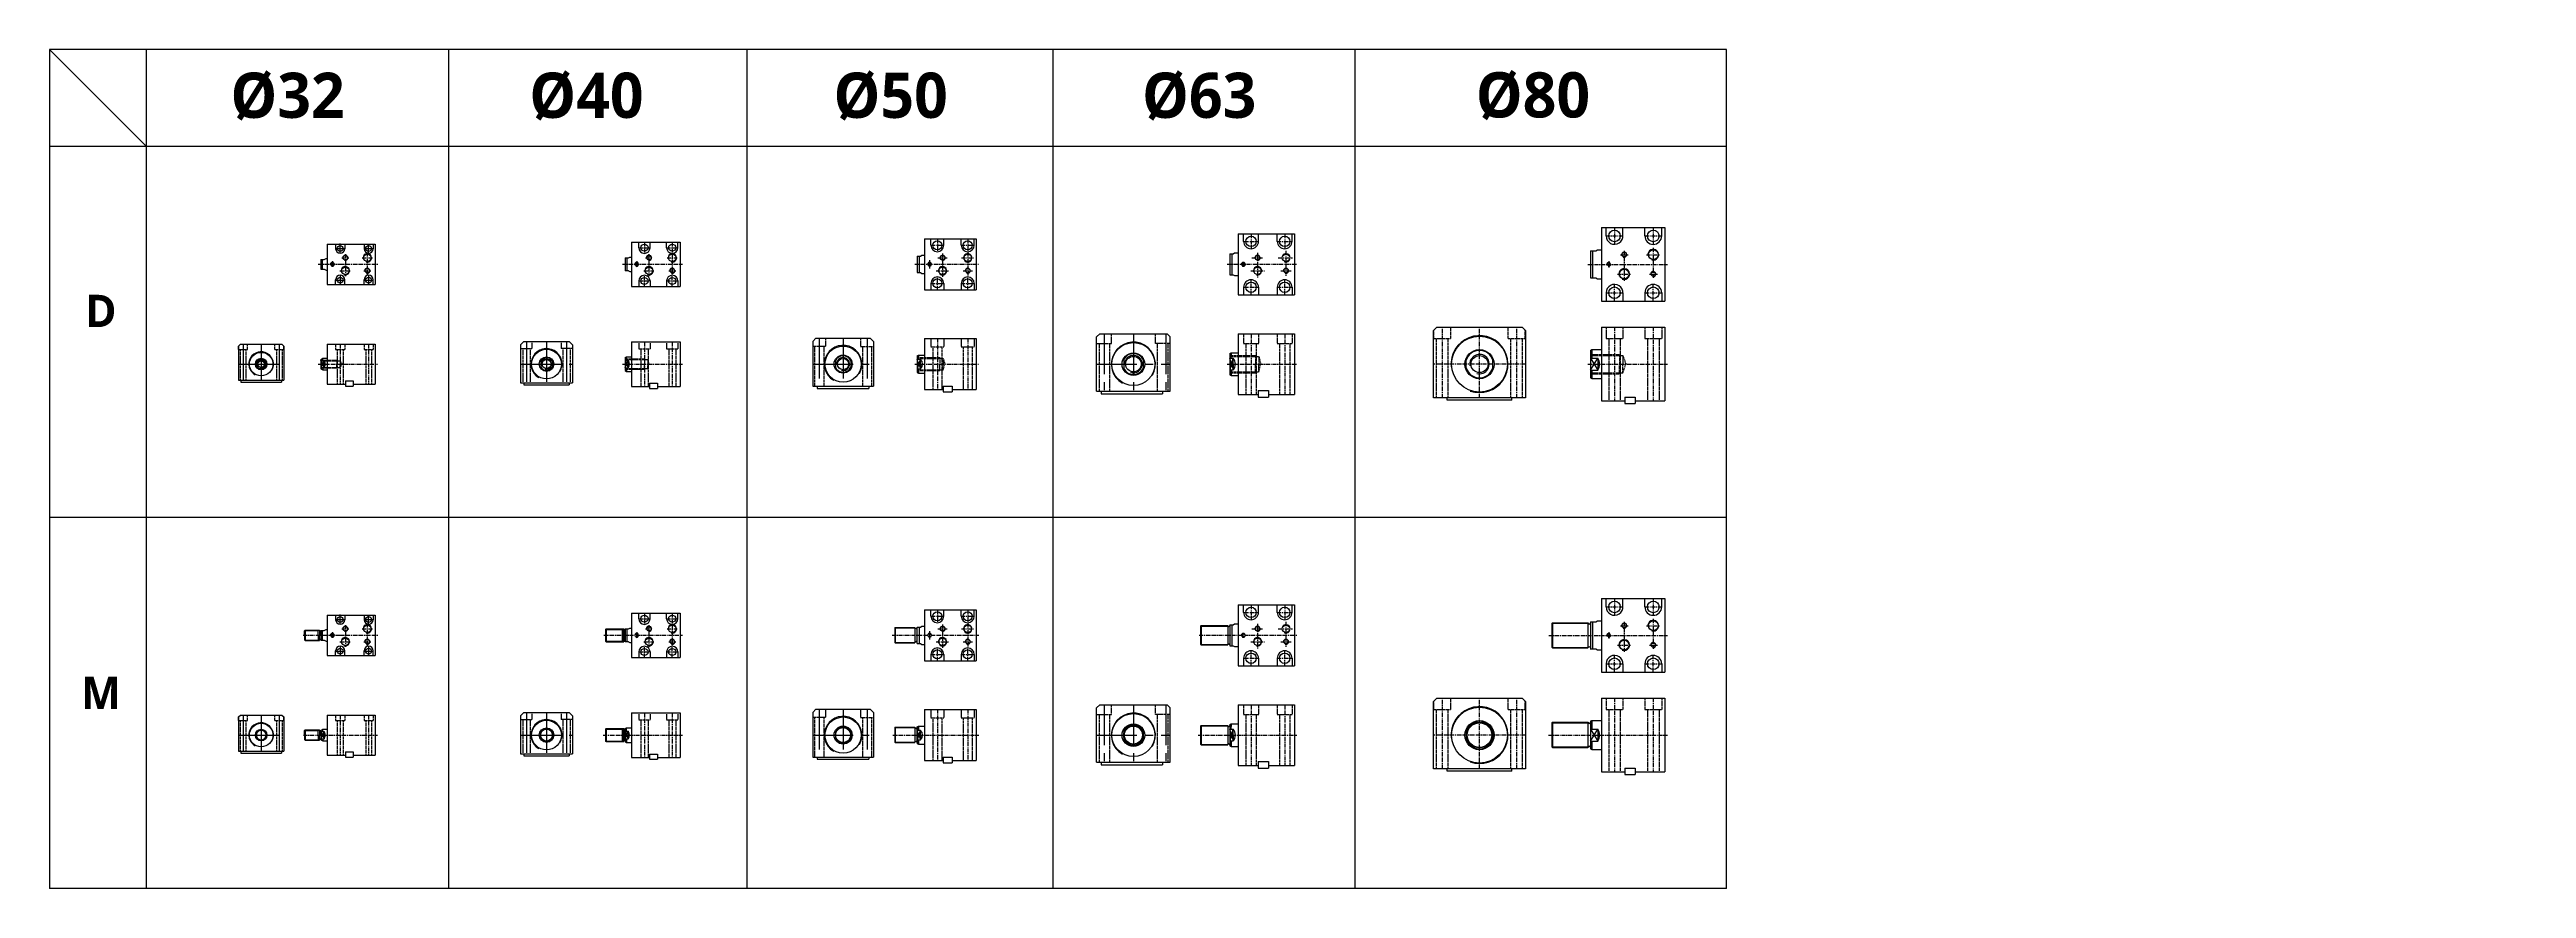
# Model space of a CAD drawing. Extents: x 0 to 3832, y 0 to 1298.
import ezdxf

# ---------------------------------------------------------------- set-up
doc = ezdxf.new("R2010")
doc.units = 0
doc.header["$LTSCALE"] = 5
doc.header["$MEASUREMENT"] = 0
doc.header["$PDMODE"] = 34
for name, pattern in [('CENTER', [2, 1.25, -0.25, 0.25, -0.25]), ('CENTERX2', [4, 2.5, -0.5, 0.5, -0.5]), ('HIDDEN', [0.375, 0.25, -0.125])]:
    doc.linetypes.add(name, pattern=pattern)
doc.layers.get('0').update_dxf_attribs({"linetype": 'CONTINUOUS'})
doc.layers.get('Defpoints').update_dxf_attribs({"linetype": 'CONTINUOUS'})
for name, color, linetype in [('1', 1, 'CONTINUOUS'), ('CEN', 1, 'CENTERX2'), ('CL', 1, 'CENTER'), ('FL', 3, 'CONTINUOUS'), ('HIDDEN', 2, 'HIDDEN'), ('ML', 3, 'CONTINUOUS'), ('테두리', 7, 'CONTINUOUS')]:
    doc.layers.add(name, color=color, linetype=linetype)
doc.styles.add('GHS', font='romans', dxfattribs={"bigfont": 'ghs'})
doc.styles.add('문자', font='romans.shx')
doc.styles.add('치수', font='romans.shx', dxfattribs={"width": 0.7, "oblique": 10, "bigfont": 'fhg.shx'})

msp = doc.modelspace()

# ---------------------------------------------------------------- linework, layer by layer
for p, q in [((0, 1298), (0, 574)), ((150, 1148), (0, 1298)), ((2594, 1298), (0, 1298)), ((150, 574), (150, 1298)), ((617.5, 574), (617.5, 1298)), ((1079.3, 574), (1079.3, 1298)), ((1552.5, 574), (1552.5, 1298)), ((2020, 574), (2020, 1298)), ((2594, 574), (2594, 1298)), ((2594, 1148), (0, 1148)), ((429.6, 996.7), (429.6, 956.7)), ((429.6, 996.7), (449, 996.7)), ((442.6, 996.7), (442.6, 989.7)), ((449, 996.7), (503.6, 996.7)), ((456.6, 996.7), (456.6, 989.7)), ((486.6, 996.7), (486.6, 989.7)), ((500.6, 996.7), (500.6, 989.7)), ((503.6, 996.7), (503.6, 934.7)), ((911.5, 991.4), (911.5, 1000.2)), ((929, 991.4), (929, 1000.2)), ((954.5, 991.4), (954.5, 1000.2)), ((972, 991.4), (972, 1000.2)), ((1363.4, 995.2), (1363.4, 1005.2)), ((1383.4, 995.2), (1383.4, 1005.2)), ((1410.4, 995.2), (1410.4, 1005.2)), ((1430.4, 995.2), (1430.4, 1005.2)), ((1838.7, 1012.7), (1838.7, 979.2)), ((1838.7, 1012.7), (1925.7, 1012.7)), ((1847.2, 1001.2), (1847.2, 1012.7)), ((1870.2, 1001.2), (1870.2, 1012.7)), ((1899.2, 1001.2), (1899.2, 1012.7)), ((1922.2, 1001.2), (1922.2, 1012.7)), ((1925.7, 1012.7), (1925.7, 918.7)), ((2400.9, 1022.6), (2498.9, 1022.6)), ((2400.9, 1022.6), (2400.9, 980.6)), ((2407.9, 1009.6), (2407.9, 1022.6)), ((2433.9, 1009.6), (2433.9, 1022.6)), ((2467.9, 1009.6), (2467.9, 1022.6)), ((2493.9, 1009.6), (2493.9, 1022.6)), ((2498.9, 1022.6), (2498.9, 908.6)), ((419.6, 972.9), (419.6, 958.4)), ((419.6, 972.9), (424.8, 972.9)), ((419.6, 958.4), (424.8, 958.4)), ((421.6, 972.9), (421.6, 958.4)), ((424.8, 972.9), (427.8, 974.7)), ((424.8, 958.4), (427.8, 956.7)), ((427.8, 974.7), (429.6, 974.7)), ((1825.7, 982), (1825.7, 949.3)), ((1825.7, 982), (1831, 982)), ((1828.7, 982), (1828.7, 949.3)), ((1831, 982), (1833, 983.2)), ((1833, 983.2), (1838.7, 983.2)), ((1838.7, 979.2), (1838.7, 965.7)), ((1838.7, 965.7), (1838.7, 918.7)), ((2383.9, 986.6), (2383.9, 944.6)), ((2383.9, 986.6), (2391.9, 986.6)), ((2386.9, 986.6), (2386.9, 944.6)), ((2391.9, 986.6), (2394.5, 988.1)), ((2394.5, 988.1), (2400.9, 988.1)), ((2400.9, 980.6), (2400.9, 965.6)), ((2400.9, 965.6), (2400.9, 908.6)), ((427.8, 956.7), (429.6, 956.7)), ((429.6, 956.7), (429.6, 947.7)), ((429.6, 947.7), (429.6, 934.7)), ((429.6, 934.7), (449, 934.7)), ((442.6, 934.7), (442.6, 941.7)), ((449, 934.7), (503.6, 934.7)), ((456.6, 934.7), (456.6, 941.7)), ((486.6, 934.7), (486.6, 941.7)), ((500.6, 934.7), (500.6, 941.7)), ((911.5, 939.9), (911.5, 931.2)), ((929, 939.9), (929, 931.2)), ((954.5, 939.9), (954.5, 931.2)), ((972, 939.9), (972, 931.2)), ((1363.4, 936.2), (1363.4, 926.2)), ((1383.4, 936.2), (1383.4, 926.2)), ((1410.4, 936.2), (1410.4, 926.2)), ((1430.4, 936.2), (1430.4, 926.2)), ((1825.7, 949.3), (1831, 949.3)), ((1831, 949.3), (1833, 948.2)), ((1833, 948.2), (1838.7, 948.2)), ((1847.2, 930.2), (1847.2, 918.7)), ((1870.2, 930.2), (1870.2, 918.7)), ((1899.2, 930.2), (1899.2, 918.7)), ((1922.2, 930.2), (1922.2, 918.7)), ((2383.9, 944.6), (2391.9, 944.6)), ((2391.9, 944.6), (2394.5, 943.1)), ((2394.5, 943.1), (2400.9, 943.1)), ((2407.9, 921.6), (2407.9, 908.6)), ((2433.9, 921.6), (2433.9, 908.6)), ((2467.9, 921.6), (2467.9, 908.6)), ((2493.9, 921.6), (2493.9, 908.6)), ((1838.7, 918.7), (1925.7, 918.7)), ((2400.9, 908.6), (2498.9, 908.6)), ((728.8, 841.3), (733.8, 846.3)), ((733.8, 846.3), (803.8, 846.3)), ((808.8, 841.3), (803.8, 846.3)), ((1180.6, 846.3), (1185.6, 851.3)), ((1180.6, 846.3), (1180.6, 777.3)), ((1185.6, 851.3), (1269.6, 851.3)), ((1274.6, 846.3), (1269.6, 851.3)), ((1274.6, 846.3), (1274.6, 777.3)), ((1619.7, 853.3), (1624.7, 858.3)), ((1619.7, 769.3), (1619.7, 853.3)), ((1624.7, 858.3), (1728.7, 858.3)), ((1728.7, 858.3), (1733.7, 853.3)), ((1733.7, 769.3), (1733.7, 853.3)), ((1838.7, 858.3), (1838.7, 824.8)), ((1838.7, 858.3), (1925.7, 858.3)), ((1925.7, 858.3), (1925.7, 764.3)), ((2146.1, 868.3), (2141.1, 863.3)), ((2141.1, 759.3), (2141.1, 863.3)), ((2146.1, 868.3), (2278.1, 868.3)), ((2278.1, 868.3), (2283.1, 863.3)), ((2283.1, 863.3), (2283.1, 759.3)), ((2400.9, 868.3), (2400.9, 811.3)), ((2400.9, 868.3), (2498.9, 868.3)), ((2498.9, 868.3), (2498.9, 754.3)), ((292.4, 839.3), (295.4, 842.3)), ((292.4, 839.3), (292.4, 786.3)), ((292.4, 833.7), (292.4, 839.3)), ((295.4, 842.3), (359.4, 842.3)), ((320.4, 816.9), (320.4, 805.6)), ((334.4, 816.9), (334.4, 805.6)), ((359.4, 842.3), (362.4, 839.3)), ((362.4, 839.3), (362.4, 786.3)), ((362.4, 833.7), (362.4, 839.3)), ((419.6, 818.5), (422.6, 820.3)), ((419.6, 818.5), (419.6, 804)), ((419.6, 816.9), (424.8, 816.9)), ((419.6, 805.6), (424.8, 805.6)), ((422.6, 820.3), (429.6, 820.3)), ((422.6, 816.9), (422.6, 820.3)), ((422.6, 805.6), (422.6, 802.3)), ((424.8, 811.3), (424.8, 816.9)), ((424.8, 811.3), (424.8, 805.6)), ((429.6, 842.3), (429.6, 811.3)), ((429.6, 842.3), (503.6, 842.3)), ((429.6, 811.3), (429.6, 802.3)), ((503.6, 842.3), (503.6, 780.3)), ((728.8, 841.3), (728.8, 782.3)), ((759.8, 817.9), (759.8, 804.6)), ((777.8, 817.9), (777.8, 804.6)), ((808.8, 841.3), (808.8, 782.3)), ((1215.6, 818.5), (1215.6, 804.1)), ((1239.6, 818.5), (1239.6, 804.1)), ((1661.7, 820.3), (1661.7, 802.3)), ((1691.7, 820.3), (1691.7, 802.3)), ((1825.7, 827.6), (1827.7, 828.8)), ((1825.7, 827.6), (1825.7, 794.9)), ((1825.7, 820.3), (1831, 820.3)), ((1827.7, 828.8), (1838.7, 828.8)), ((1827.7, 828.8), (1827.7, 824.8)), ((1827.7, 820.3), (1827.7, 828.8)), ((1827.7, 820.3), (1827.7, 828.8)), ((1831, 811.3), (1831, 820.3)), ((1831, 811.3), (1831, 802.3)), ((1838.7, 824.8), (1838.7, 764.3)), ((2191.6, 802), (2191.6, 820.6)), ((2232.6, 802), (2232.6, 820.6)), ((2383.9, 832.6), (2385.9, 833.8)), ((2383.9, 832.6), (2383.9, 789.9)), ((2383.9, 820.6), (2394.9, 820.6)), ((2385.9, 833.8), (2400.9, 833.8)), ((2385.9, 833.8), (2385.9, 820.6)), ((2394.9, 820.6), (2394.9, 802)), ((2400.9, 811.3), (2400.9, 754.3)), ((292.4, 786.3), (362.4, 786.3)), ((295.9, 786.3), (295.9, 783.3)), ((295.9, 783.3), (358.9, 783.3)), ((358.9, 786.3), (358.9, 783.3)), ((419.6, 804), (422.6, 802.3)), ((422.6, 802.3), (429.6, 802.3)), ((429.6, 802.3), (429.6, 793.3)), ((429.6, 793.3), (429.6, 780.3)), ((429.6, 780.3), (449, 780.3)), ((449, 780.3), (457.6, 780.3)), ((457.6, 785.3), (457.6, 777.3)), ((457.6, 785.3), (469.6, 785.3)), ((457.6, 777.3), (469.6, 777.3)), ((469.6, 785.3), (469.6, 777.3)), ((469.6, 780.3), (503.6, 780.3)), ((728.8, 782.3), (808.8, 782.3)), ((733.8, 782.3), (733.8, 779.3)), ((733.8, 779.3), (803.8, 779.3)), ((803.8, 782.3), (803.8, 779.3)), ((1180.6, 777.3), (1274.6, 777.3)), ((1187.6, 777.3), (1187.6, 773.8)), ((1187.6, 773.8), (1267.6, 773.8)), ((1254.8, 777.3), (1274.6, 777.3)), ((1267.6, 777.3), (1267.6, 773.8)), ((1619.7, 769.3), (1733.7, 769.3)), ((1626.7, 769.3), (1626.7, 765.3)), ((1721.7, 769.3), (1721.7, 765.3)), ((1825.7, 802.3), (1831, 802.3)), ((1825.7, 794.9), (1827.7, 793.8)), ((1827.7, 802.3), (1827.7, 793.8)), ((1827.7, 802.3), (1827.7, 793.8)), ((1827.7, 793.8), (1838.7, 793.8)), ((1869.7, 770.3), (1869.7, 760.3)), ((1869.7, 770.3), (1885.7, 770.3)), ((1885.7, 770.3), (1885.7, 760.3)), ((2383.9, 802), (2394.9, 802)), ((2383.9, 789.9), (2385.9, 788.8)), ((2385.9, 802), (2385.9, 788.8)), ((2385.9, 798), (2385.9, 788.8)), ((2385.9, 788.8), (2400.9, 788.8)), ((1626.7, 765.3), (1721.7, 765.3)), ((1838.7, 764.3), (1869.7, 764.3)), ((1869.7, 760.3), (1885.7, 760.3)), ((1885.6, 764.3), (1925.7, 764.3)), ((2283.1, 759.3), (2141.1, 759.3)), ((2162.1, 755.3), (2162.1, 759.3)), ((2262.1, 755.3), (2162.1, 755.3)), ((2262.1, 755.3), (2262.1, 759.3)), ((2400.9, 754.3), (2436.9, 754.3)), ((2436.9, 760.3), (2452.9, 760.3)), ((2436.9, 760.3), (2436.9, 750.3)), ((2436.9, 750.3), (2452.9, 750.3)), ((2452.9, 760.3), (2452.9, 750.3)), ((2452.9, 754.3), (2498.9, 754.3)), ((0, 724), (0, 0)), ((150, 0), (150, 724)), ((617.5, 0), (617.5, 724)), ((1079.3, 0), (1079.3, 724)), ((1552.5, 0), (1552.5, 724)), ((2020, 0), (2020, 724)), ((2594, 0), (2594, 724)), ((2594, 574), (0, 574)), ((2594, 574), (0, 574)), ((429.6, 422.7), (429.6, 382.7)), ((429.6, 422.7), (449, 422.7)), ((442.6, 422.7), (442.6, 415.7)), ((449, 422.7), (503.6, 422.7)), ((456.6, 422.7), (456.6, 415.7)), ((486.6, 422.7), (486.6, 415.7)), ((500.6, 422.7), (500.6, 415.7)), ((503.6, 422.7), (503.6, 360.7)), ((911.5, 417.4), (911.5, 426.2)), ((929, 417.4), (929, 426.2)), ((954.5, 417.4), (954.5, 426.2)), ((972, 417.4), (972, 426.2)), ((1363.4, 421.2), (1363.4, 431.2)), ((1383.4, 421.2), (1383.4, 431.2)), ((1410.4, 421.2), (1410.4, 431.2)), ((1430.4, 421.2), (1430.4, 431.2)), ((1838.7, 438.7), (1838.7, 344.7)), ((1838.7, 438.7), (1925.7, 438.7)), ((1847.2, 427.2), (1847.2, 438.7)), ((1870.2, 427.2), (1870.2, 438.7)), ((1899.2, 427.2), (1899.2, 438.7)), ((1922.2, 427.2), (1922.2, 438.7)), ((1925.7, 438.7), (1925.7, 344.7)), ((2400.9, 448.6), (2498.9, 448.6)), ((2400.9, 448.6), (2400.9, 334.6)), ((2407.9, 435.6), (2407.9, 448.6)), ((2433.9, 435.6), (2433.9, 448.6)), ((2467.9, 435.6), (2467.9, 448.6)), ((2493.9, 435.6), (2493.9, 448.6)), ((2498.9, 448.6), (2498.9, 334.6)), ((395.6, 399.7), (394.6, 398.6)), ((394.6, 391.7), (394.6, 398.6)), ((394.6, 391.7), (394.6, 384.7)), ((395.6, 383.7), (394.6, 384.7)), ((395.6, 399.7), (417.6, 399.7)), ((395.6, 399.7), (395.6, 383.7)), ((395.6, 383.7), (417.6, 383.7)), ((415.7, 391.7), (415.7, 399.7)), ((415.7, 391.7), (415.7, 383.7)), ((417.6, 399.7), (417.6, 391.7)), ((417.6, 398.9), (417.6, 398.9)), ((417.6, 383.7), (417.6, 391.7)), ((417.6, 384.4), (417.6, 384.4)), ((419.6, 398.9), (419.6, 384.4)), ((419.6, 398.9), (424.8, 398.9)), ((419.6, 391.7), (419.6, 398.9)), ((419.6, 391.7), (419.6, 384.4)), ((419.6, 384.4), (424.8, 384.4)), ((421.6, 398.9), (421.6, 384.4)), ((424.8, 398.9), (427.8, 400.7)), ((424.8, 384.4), (427.8, 382.7)), ((427.8, 400.7), (429.6, 400.7)), ((860.3, 400.9), (861.1, 401.7)), ((860.3, 400.9), (860.3, 382.5)), ((861.1, 401.7), (888.3, 401.7)), ((861.1, 401.7), (861.1, 381.7)), ((886.4, 381.7), (886.4, 401.7)), ((888.3, 381.7), (888.3, 401.7)), ((890.3, 381.6), (890.3, 401.7)), ((1307.4, 403.2), (1308.1, 404)), ((1307.4, 403.2), (1307.4, 380.7)), ((1308.1, 404), (1338.4, 404)), ((1308.1, 404), (1308.1, 380)), ((1338.4, 404), (1338.4, 380)), ((1342.4, 378.8), (1342.4, 404.5)), ((1780.7, 405.7), (1781.7, 406.7)), ((1780.7, 405.7), (1780.7, 377.7)), ((1781.7, 406.7), (1822.7, 406.7)), ((1781.7, 406.7), (1781.7, 376.7)), ((1822.7, 406.7), (1822.7, 376.7)), ((1825.7, 408), (1825.7, 375.3)), ((1825.7, 408), (1831, 408)), ((1825.7, 408), (1825.7, 375.3)), ((1825.7, 407.7), (1825.7, 375.7)), ((1828.7, 408), (1828.7, 375.3)), ((1831, 408), (1833, 409.2)), ((1833, 409.2), (1838.7, 409.2)), ((1838.7, 405.2), (1838.7, 391.7)), ((2323.9, 410.1), (2324.9, 411.1)), ((2323.9, 410.1), (2323.9, 373.1)), ((2324.9, 411.1), (2379.9, 411.1)), ((2324.9, 411.1), (2324.9, 372.1)), ((2379.9, 411.1), (2379.9, 372.1)), ((2383.9, 412.6), (2383.9, 370.6)), ((2383.9, 412.6), (2391.9, 412.6)), ((2383.9, 412.6), (2383.9, 369.9)), ((2383.9, 412.6), (2383.9, 370.6)), ((2386.9, 412.6), (2386.9, 370.6)), ((2391.9, 412.6), (2394.5, 414.1)), ((2394.5, 414.1), (2400.9, 414.1)), ((2400.9, 406.6), (2400.9, 391.6)), ((427.8, 382.7), (429.6, 382.7)), ((429.6, 382.7), (429.6, 373.7)), ((429.6, 382.7), (429.6, 373.7)), ((429.6, 373.7), (429.6, 360.7)), ((429.6, 360.7), (449, 360.7)), ((442.6, 360.7), (442.6, 367.7)), ((449, 360.7), (503.6, 360.7)), ((456.6, 360.7), (456.6, 367.7)), ((486.6, 360.7), (486.6, 367.7)), ((500.6, 360.7), (500.6, 367.7)), ((861.1, 381.7), (860.3, 382.5)), ((861.1, 381.7), (888.3, 381.7)), ((911.5, 365.9), (911.5, 357.2)), ((929, 365.9), (929, 357.2)), ((954.5, 365.9), (954.5, 357.2)), ((972, 365.9), (972, 357.2)), ((1307.4, 380.7), (1308.1, 380)), ((1308.1, 380), (1338.4, 380)), ((1363.4, 362.2), (1363.4, 352.2)), ((1383.4, 362.2), (1383.4, 352.2)), ((1410.4, 362.2), (1410.4, 352.2)), ((1430.4, 362.2), (1430.4, 352.2)), ((1780.7, 377.7), (1781.7, 376.7)), ((1781.7, 376.7), (1822.7, 376.7)), ((1825.7, 375.3), (1831, 375.3)), ((1831, 375.3), (1833, 374.2)), ((1833, 374.2), (1838.7, 374.2)), ((1847.2, 356.2), (1847.2, 344.7)), ((1870.2, 356.2), (1870.2, 344.7)), ((1899.2, 356.2), (1899.2, 344.7)), ((1922.2, 356.2), (1922.2, 344.7)), ((2323.9, 373.1), (2324.9, 372.1)), ((2324.9, 372.1), (2379.9, 372.1)), ((2383.9, 370.6), (2391.9, 370.6)), ((2391.9, 370.6), (2394.5, 369.1)), ((2394.5, 369.1), (2400.9, 369.1)), ((2407.9, 347.6), (2407.9, 334.6)), ((2433.9, 347.6), (2433.9, 334.6)), ((2467.9, 347.6), (2467.9, 334.6)), ((2493.9, 347.6), (2493.9, 334.6)), ((1838.7, 344.7), (1925.7, 344.7)), ((2400.9, 334.6), (2498.9, 334.6)), ((292.4, 265.3), (295.4, 268.3)), ((295.4, 268.3), (359.4, 268.3)), ((359.4, 268.3), (362.4, 265.3)), ((429.6, 268.3), (503.6, 268.3)), ((429.6, 268.3), (429.6, 219.3)), ((503.6, 268.3), (503.6, 206.3)), ((728.8, 267.3), (733.8, 272.3)), ((733.8, 272.3), (803.8, 272.3)), ((808.8, 267.3), (803.8, 272.3)), ((1180.6, 272.3), (1185.6, 277.3)), ((1180.6, 272.3), (1180.6, 203.3)), ((1185.6, 277.3), (1269.6, 277.3)), ((1274.6, 272.3), (1269.6, 277.3)), ((1274.6, 272.3), (1274.6, 203.3)), ((1619.7, 279.3), (1624.7, 284.3)), ((1619.7, 195.3), (1619.7, 279.3)), ((1624.7, 284.3), (1728.7, 284.3)), ((1728.7, 284.3), (1733.7, 279.3)), ((1733.7, 195.3), (1733.7, 279.3)), ((1838.7, 284.3), (1838.7, 250.8)), ((1838.7, 284.3), (1925.7, 284.3)), ((1925.7, 284.3), (1925.7, 190.3)), ((2146.1, 294.3), (2141.1, 289.3)), ((2141.1, 185.3), (2141.1, 289.3)), ((2146.1, 294.3), (2278.1, 294.3)), ((2278.1, 294.3), (2283.1, 289.3)), ((2283.1, 289.3), (2283.1, 185.3)), ((2400.9, 294.3), (2400.9, 237.3)), ((2400.9, 294.3), (2498.9, 294.3)), ((2498.9, 294.3), (2498.9, 180.3)), ((292.4, 265.3), (292.4, 212.3)), ((292.4, 259.7), (292.4, 265.3)), ((320.4, 242.9), (320.4, 231.6)), ((334.4, 242.9), (334.4, 231.6)), ((362.4, 265.3), (362.4, 212.3)), ((362.4, 259.7), (362.4, 265.3)), ((395.6, 245.3), (394.6, 244.2)), ((394.6, 237.3), (394.6, 244.2)), ((394.6, 237.3), (394.6, 230.4)), ((395.6, 229.3), (394.6, 230.4)), ((395.6, 245.3), (417.6, 245.3)), ((395.6, 245.3), (395.6, 229.3)), ((415.7, 237.3), (415.7, 245.3)), ((415.7, 237.3), (415.7, 229.3)), ((417.6, 245.3), (417.6, 237.3)), ((417.6, 244.5), (417.6, 244.5)), ((417.6, 229.3), (417.6, 237.3)), ((417.6, 230), (417.6, 230)), ((419.6, 244.5), (422.6, 246.3)), ((419.6, 237.3), (419.6, 244.5)), ((419.6, 242.9), (424.8, 242.9)), ((419.6, 237.3), (419.6, 230)), ((419.6, 231.6), (424.8, 231.6)), ((419.6, 230), (422.6, 228.3)), ((422.6, 246.3), (429.6, 246.3)), ((422.6, 242.9), (422.6, 246.3)), ((422.6, 231.6), (422.6, 228.3)), ((424.8, 237.3), (424.8, 242.9)), ((424.8, 237.3), (424.8, 231.6)), ((429.6, 237.3), (429.6, 228.3)), ((728.8, 267.3), (728.8, 208.3)), ((808.8, 267.3), (808.8, 208.3)), ((860.3, 246.5), (861.1, 247.3)), ((860.3, 246.5), (860.3, 228.1)), ((861.1, 247.3), (888.3, 247.3)), ((861.1, 247.3), (861.1, 227.3)), ((886.4, 227.3), (886.4, 247.3)), ((888.3, 227.3), (888.3, 247.3)), ((890.3, 227.2), (890.3, 247.3)), ((1307.4, 248.8), (1308.1, 249.6)), ((1307.4, 248.8), (1307.4, 226.3)), ((1308.1, 249.6), (1338.4, 249.6)), ((1308.1, 249.6), (1308.1, 225.6)), ((1338.4, 249.6), (1338.4, 225.6)), ((1342.4, 225), (1342.4, 250.1)), ((1342.4, 249.8), (1342.4, 225.3)), ((1661.7, 246.3), (1661.7, 228.3)), ((1691.7, 246.3), (1691.7, 228.3)), ((1780.7, 251.3), (1781.7, 252.3)), ((1780.7, 251.3), (1780.7, 223.3)), ((1781.7, 252.3), (1822.7, 252.3)), ((1781.7, 252.3), (1781.7, 222.3)), ((1822.7, 252.3), (1822.7, 222.3)), ((1825.7, 253.6), (1827.7, 254.8)), ((1825.7, 253.6), (1825.7, 220.9)), ((1825.7, 253.3), (1825.7, 221.3)), ((1825.7, 246.3), (1831, 246.3)), ((1827.7, 254.8), (1838.7, 254.8)), ((1827.7, 254.8), (1827.7, 250.8)), ((1827.7, 246.3), (1827.7, 254.8)), ((1827.7, 246.3), (1827.7, 254.8)), ((1831, 237.3), (1831, 246.3)), ((1831, 237.3), (1831, 228.3)), ((1838.7, 250.8), (1838.7, 190.3)), ((2191.6, 246.6), (2191.6, 228)), ((2232.6, 246.6), (2232.6, 228)), ((2323.9, 256.1), (2324.9, 257.1)), ((2323.9, 256.1), (2323.9, 219.1)), ((2324.9, 257.1), (2379.9, 257.1)), ((2324.9, 257.1), (2324.9, 218.1)), ((2379.9, 257.1), (2379.9, 218.1)), ((2383.9, 258.6), (2385.9, 259.8)), ((2383.9, 258.6), (2383.9, 215.9)), ((2383.9, 258.6), (2383.9, 216.6)), ((2383.9, 246.6), (2394.9, 246.6)), ((2385.9, 259.8), (2400.9, 259.8)), ((2385.9, 259.8), (2385.9, 246.6)), ((2394.9, 246.6), (2394.9, 228)), ((2400.9, 237.3), (2400.9, 180.3)), ((292.4, 212.3), (362.4, 212.3)), ((295.9, 212.3), (295.9, 209.3)), ((295.9, 209.3), (358.9, 209.3)), ((358.9, 212.3), (358.9, 209.3)), ((395.6, 229.3), (417.6, 229.3)), ((422.6, 228.3), (429.6, 228.3)), ((429.6, 219.3), (429.6, 206.3)), ((429.6, 206.3), (449, 206.3)), ((449, 206.3), (457.6, 206.3)), ((457.6, 211.3), (457.6, 203.3)), ((457.6, 211.3), (469.6, 211.3)), ((457.6, 203.3), (469.6, 203.3)), ((469.6, 211.3), (469.6, 203.3)), ((469.6, 206.3), (503.6, 206.3)), ((728.8, 208.3), (808.8, 208.3)), ((733.8, 208.3), (733.8, 205.3)), ((733.8, 205.3), (803.8, 205.3)), ((803.8, 208.3), (803.8, 205.3)), ((861.1, 227.3), (860.3, 228.1)), ((861.1, 227.3), (888.3, 227.3)), ((1180.6, 203.3), (1274.6, 203.3)), ((1187.6, 203.3), (1187.6, 199.8)), ((1187.6, 199.8), (1267.6, 199.8)), ((1254.8, 203.3), (1274.6, 203.3)), ((1267.6, 203.3), (1267.6, 199.8)), ((1307.4, 226.3), (1308.1, 225.6)), ((1308.1, 225.6), (1338.4, 225.6)), ((1619.7, 195.3), (1733.7, 195.3)), ((1626.7, 195.3), (1626.7, 191.3)), ((1721.7, 195.3), (1721.7, 191.3)), ((1780.7, 223.3), (1781.7, 222.3)), ((1781.7, 222.3), (1822.7, 222.3)), ((1825.7, 228.3), (1831, 228.3)), ((1825.7, 220.9), (1827.7, 219.8)), ((1827.7, 228.3), (1827.7, 219.8)), ((1827.7, 228.3), (1827.7, 219.8)), ((1827.7, 219.8), (1838.7, 219.8)), ((1869.7, 196.3), (1885.7, 196.3)), ((1869.7, 196.3), (1869.7, 186.3)), ((1885.7, 196.3), (1885.7, 186.3)), ((2323.9, 219.1), (2324.9, 218.1)), ((2324.9, 218.1), (2379.9, 218.1)), ((2383.9, 228), (2394.9, 228)), ((2383.9, 215.9), (2385.9, 214.8)), ((2385.9, 228), (2385.9, 214.8)), ((2385.9, 224), (2385.9, 214.8)), ((2385.9, 214.8), (2400.9, 214.8)), ((1626.7, 191.3), (1721.7, 191.3)), ((1838.7, 190.3), (1869.7, 190.3)), ((1869.7, 186.3), (1885.7, 186.3)), ((1885.6, 190.3), (1925.7, 190.3)), ((2283.1, 185.3), (2141.1, 185.3)), ((2162.1, 181.3), (2162.1, 185.3)), ((2262.1, 181.3), (2162.1, 181.3)), ((2262.1, 181.3), (2262.1, 185.3)), ((2400.9, 180.3), (2436.9, 180.3)), ((2436.9, 186.3), (2452.9, 186.3)), ((2436.9, 186.3), (2436.9, 176.3)), ((2436.9, 176.3), (2452.9, 176.3)), ((2452.9, 186.3), (2452.9, 176.3)), ((2452.9, 180.3), (2498.9, 180.3)), ((2594, 0), (0, 0))]:
    msp.add_line(p, q)
at = {"color": 7}
for p, q in [((900.3, 1000.2), (975.3, 1000.2)), ((900.3, 1000.2), (900.3, 973.7)), ((975.3, 1000.2), (975.3, 931.2)), ((1353.4, 1005.2), (1433.4, 1005.2)), ((1353.4, 1005.2), (1353.4, 926.2)), ((1433.4, 1005.2), (1433.4, 926.2)), ((890.3, 975.7), (890.3, 955.6)), ((890.3, 975.7), (895.6, 975.7)), ((893.3, 975.7), (893.3, 955.6)), ((895.6, 975.7), (897.6, 976.9)), ((897.6, 976.9), (900.3, 976.9)), ((900.3, 973.7), (900.3, 965.7)), ((900.3, 965.7), (900.3, 931.2)), ((1342.4, 978.5), (1342.4, 952.8)), ((1342.4, 978.5), (1347.4, 978.5)), ((1345.4, 978.5), (1345.4, 952.8)), ((1347.4, 978.5), (1349.4, 979.7)), ((1349.4, 979.7), (1353.4, 979.7)), ((895.6, 955.6), (890.3, 955.6)), ((895.6, 955.6), (897.6, 954.5)), ((897.6, 954.5), (900.3, 954.5)), ((900.3, 931.2), (975.3, 931.2)), ((1342.4, 952.8), (1347.4, 952.8)), ((1347.4, 952.8), (1349.4, 951.7)), ((1349.4, 951.7), (1353.4, 951.7)), ((1353.4, 926.2), (1433.4, 926.2)), ((900.3, 845.8), (900.3, 811.3)), ((900.3, 845.8), (975.3, 845.8)), ((975.3, 845.8), (975.3, 776.8)), ((1353.4, 850.8), (1433.4, 850.8)), ((1353.4, 850.8), (1353.4, 811.3)), ((1433.4, 850.8), (1433.4, 771.8)), ((890.3, 821.3), (892.3, 822.5)), ((890.3, 821.3), (890.3, 801.2)), ((890.3, 817.2), (895.3, 817.2)), ((890.3, 805.3), (895.3, 805.3)), ((892.3, 822.5), (900.3, 822.5)), ((892.3, 817.2), (892.3, 822.5)), ((892.3, 805.3), (892.3, 800.1)), ((895.3, 817.2), (895.3, 811.3)), ((895.3, 805.3), (895.3, 811.3)), ((900.3, 811.3), (900.3, 776.8)), ((1342.4, 824.1), (1344.4, 825.3)), ((1342.4, 824.1), (1342.4, 798.4)), ((1347.4, 818.5), (1342.4, 818.5)), ((1344.4, 825.3), (1353.4, 825.3)), ((1344.4, 825.3), (1344.4, 818.5)), ((1347.4, 811.3), (1347.4, 818.5)), ((1347.4, 811.3), (1347.4, 804.1)), ((1353.4, 811.3), (1353.4, 771.8)), ((890.3, 801.2), (892.3, 800.1)), ((892.3, 800.1), (900.3, 800.1)), ((900.3, 776.8), (928.3, 776.8)), ((928.3, 781.8), (940.3, 781.8)), ((928.3, 781.8), (928.3, 773.8)), ((928.3, 773.8), (940.3, 773.8)), ((940.3, 781.8), (940.3, 773.8)), ((940.3, 776.8), (975.3, 776.8)), ((1342.4, 804.1), (1347.4, 804.1)), ((1342.4, 798.4), (1344.4, 797.3)), ((1344.4, 804.1), (1344.4, 797.3)), ((1344.4, 797.3), (1353.4, 797.3)), ((1353.4, 771.8), (1382.4, 771.8)), ((1382.4, 777.3), (1396.4, 777.3)), ((1382.4, 777.3), (1382.4, 768.3)), ((1382.4, 768.3), (1396.4, 768.3)), ((1396.4, 777.3), (1396.4, 768.3)), ((1396.4, 771.8), (1433.4, 771.8)), ((900.3, 426.2), (975.3, 426.2)), ((900.3, 426.2), (900.3, 357.2)), ((975.3, 426.2), (975.3, 357.2)), ((1353.4, 431.2), (1433.4, 431.2)), ((1353.4, 431.2), (1353.4, 352.2)), ((1433.4, 431.2), (1433.4, 352.2)), ((890.3, 401.7), (890.3, 381.6)), ((890.3, 401.7), (895.6, 401.7)), ((890.3, 401.7), (890.3, 381.6)), ((893.3, 401.7), (893.3, 381.6)), ((895.6, 401.7), (897.6, 402.9)), ((897.6, 402.9), (900.3, 402.9)), ((900.3, 399.7), (900.3, 391.7)), ((1342.4, 404.5), (1347.4, 404.5)), ((1345.4, 404.5), (1345.4, 378.8)), ((1347.4, 404.5), (1349.4, 405.7)), ((1349.4, 405.7), (1353.4, 405.7)), ((895.6, 381.6), (890.3, 381.6)), ((895.6, 381.6), (897.6, 380.5)), ((897.6, 380.5), (900.3, 380.5)), ((900.3, 357.2), (975.3, 357.2)), ((1342.4, 378.8), (1347.4, 378.8)), ((1347.4, 378.8), (1349.4, 377.7)), ((1349.4, 377.7), (1353.4, 377.7)), ((1353.4, 352.2), (1433.4, 352.2)), ((900.3, 271.8), (900.3, 237.3)), ((900.3, 271.8), (975.3, 271.8)), ((975.3, 271.8), (975.3, 202.8)), ((1353.4, 276.8), (1433.4, 276.8)), ((1353.4, 276.8), (1353.4, 237.3)), ((1433.4, 276.8), (1433.4, 197.8)), ((759.3, 243.2), (759.3, 231.3)), ((778.3, 243.2), (778.3, 231.3)), ((890.3, 247.3), (892.3, 248.5)), ((890.3, 247.3), (890.3, 227.2)), ((890.3, 243.2), (895.3, 243.2)), ((890.3, 231.3), (895.3, 231.3)), ((892.3, 248.5), (900.3, 248.5)), ((892.3, 243.2), (892.3, 248.5)), ((892.3, 231.3), (892.3, 226.1)), ((895.3, 243.2), (895.3, 237.3)), ((895.3, 231.3), (895.3, 237.3)), ((900.3, 237.3), (900.3, 202.8)), ((1342.4, 250.1), (1344.4, 251.3)), ((1342.4, 250.1), (1342.4, 224.4)), ((1347.4, 244.5), (1342.4, 244.5)), ((1342.4, 230.1), (1347.4, 230.1)), ((1344.4, 251.3), (1353.4, 251.3)), ((1344.4, 251.3), (1344.4, 244.5)), ((1344.4, 230.1), (1344.4, 223.3)), ((1347.4, 237.3), (1347.4, 244.5)), ((1347.4, 237.3), (1347.4, 230.1)), ((1353.4, 237.3), (1353.4, 197.8)), ((890.3, 227.2), (892.3, 226.1)), ((892.3, 226.1), (900.3, 226.1)), ((900.3, 202.8), (928.3, 202.8)), ((928.3, 207.8), (940.3, 207.8)), ((928.3, 207.8), (928.3, 199.8)), ((928.3, 199.8), (940.3, 199.8)), ((940.3, 207.8), (940.3, 199.8)), ((940.3, 202.8), (975.3, 202.8)), ((1342.4, 224.4), (1344.4, 223.3)), ((1344.4, 223.3), (1353.4, 223.3)), ((1353.4, 197.8), (1382.4, 197.8)), ((1382.4, 203.3), (1396.4, 203.3)), ((1382.4, 203.3), (1382.4, 194.3)), ((1382.4, 194.3), (1396.4, 194.3)), ((1396.4, 203.3), (1396.4, 194.3)), ((1396.4, 197.8), (1433.4, 197.8))]:
    msp.add_line(p, q, dxfattribs=at)
at = {"ltscale": 0.1}
for p, q in [((890.3, 401.7), (890.3, 381.6)), ((890.3, 247.3), (890.3, 227.2))]:
    msp.add_line(p, q, dxfattribs=at)
at = {"color": 3}
for p, q in [((1307.4, 403.2), (1338.5, 403.2)), ((1780.9, 405.9), (1822.7, 405.9)), ((1822.7, 405.9), (1822.8, 406)), ((2324.9, 410.3), (2380.1, 410.3)), ((1307.4, 380.7), (1338.5, 380.7)), ((1780.9, 377.4), (1822.7, 377.4)), ((1822.7, 377.4), (1822.8, 377.3)), ((2324.9, 372.8), (2380.1, 372.8)), ((1307.4, 248.8), (1338.5, 248.8)), ((1780.9, 251.5), (1822.7, 251.5)), ((1822.7, 251.5), (1822.8, 251.6)), ((2324.9, 256.4), (2380.1, 256.4)), ((1307.4, 226.3), (1338.5, 226.3)), ((1780.9, 223), (1822.7, 223)), ((1822.7, 223), (1822.8, 222.9)), ((2324.9, 218.9), (2380.1, 218.9))]:
    msp.add_line(p, q, dxfattribs=at)
for centre, radius in [((920.3, 991.4), 5.5), ((963.3, 991.4), 5.5), ((1373.4, 995.2), 7), ((1420.4, 995.2), 7), ((1858.7, 1001.2), 8), ((1910.7, 1001.2), 8), ((2420.9, 1009.6), 9), ((2480.9, 1009.6), 9), ((449.6, 990), 4.5), ((493.6, 990), 4.5), ((449.6, 941.3), 4.5), ((493.6, 941.3), 4.5), ((920.3, 939.9), 5.5), ((963.3, 939.9), 5.5), ((1373.4, 936.2), 7), ((1420.4, 936.2), 7), ((1858.7, 930.2), 8), ((1910.7, 930.2), 8), ((2420.9, 921.6), 9), ((2480.9, 921.6), 9), ((1676.7, 811.3), 33.3), ((2212.1, 811.3), 43.2), ((327.4, 811.3), 18.2), ((327.4, 811.3), 9), ((327.4, 811.3), 5.12), ((768.8, 811.3), 11.2), ((768.8, 811.3), 7), ((1227.6, 811.3), 28), ((1227.6, 811.3), 14), ((1227.6, 811.3), 8.75), ((1676.7, 811.3), 17.5), ((1676.7, 811.3), 12), ((2212.1, 811.3), 22.5), ((2212.1, 811.3), 13.2), ((920.3, 417.4), 5.5), ((963.3, 417.4), 5.5), ((1373.4, 421.2), 7), ((1420.4, 421.2), 7), ((1858.7, 427.2), 8), ((1910.7, 427.2), 8), ((2420.9, 435.6), 9), ((2480.9, 435.6), 9), ((449.6, 416), 4.5), ((493.6, 416), 4.5), ((449.6, 367.3), 4.5), ((493.6, 367.3), 4.5), ((920.3, 365.9), 5.5), ((963.3, 365.9), 5.5), ((1373.4, 362.2), 7), ((1420.4, 362.2), 7), ((1858.7, 356.2), 8), ((1910.7, 356.2), 8), ((2420.9, 347.6), 9), ((2480.9, 347.6), 9), ((1676.7, 237.3), 33.3), ((2212.1, 237.3), 43.2), ((327.4, 237.3), 18.2), ((327.4, 237.3), 9), ((768.8, 237.3), 11.2), ((768.8, 237.3), 9.19), ((1227.6, 237.3), 28), ((1227.6, 237.3), 11.5), ((1676.7, 237.3), 17.5), ((1676.7, 237.3), 14), ((2212.1, 237.3), 22.5), ((2212.1, 237.3), 19.1)]:
    msp.add_circle(centre, radius)
at = {"color": 7}
for centre, radius in [((908.3, 965.7), 2.5), ((927.3, 955.7), 5.75), ((927.3, 975.7), 3.3), ((963.3, 975.7), 5.75), ((963.3, 955.7), 3.3), ((1361.4, 965.7), 2.5), ((1381.4, 955.7), 5.75), ((1381.4, 975.7), 3.38), ((1420.4, 975.7), 5.75), ((1420.4, 955.7), 3.38), ((1846.7, 965.7), 2.5), ((1868.7, 955.7), 5.75), ((1868.7, 975.7), 3.38), ((1912.7, 975.7), 5.75), ((1912.7, 955.7), 3.38), ((2411.9, 965.6), 2.5), ((2435.9, 950.6), 7.5), ((2435.9, 980.6), 3.38), ((2480.9, 980.6), 7.5), ((2480.9, 950.6), 3.38), ((908.3, 391.7), 2.5), ((927.3, 381.7), 5.75), ((927.3, 401.7), 3.3), ((963.3, 401.7), 5.75), ((963.3, 381.7), 3.3), ((1361.4, 391.7), 2.5), ((1381.4, 381.7), 5.75), ((1381.4, 401.7), 3.38), ((1420.4, 401.7), 5.75), ((1420.4, 381.7), 3.38), ((1846.7, 391.7), 2.5), ((1868.7, 381.7), 5.75), ((1868.7, 401.7), 3.38), ((1912.7, 401.7), 5.75), ((1912.7, 381.7), 3.38), ((2411.9, 391.6), 2.5), ((2435.9, 376.6), 7.5), ((2435.9, 406.6), 3.38), ((2480.9, 406.6), 7.5), ((2480.9, 376.6), 3.38)]:
    msp.add_circle(centre, radius, dxfattribs=at)
at = {"ltscale": 0.1}
for centre in [(768.8, 811.3), (768.8, 237.3)]:
    msp.add_circle(centre, 23, dxfattribs=at)
for centre, radius, start, end in [((1858.7, 1001.2), 11.5, 180, 0), ((1910.7, 1001.2), 11.5, 180, 0), ((2420.9, 1009.6), 13, 180, 5.351), ((2480.9, 1009.6), 13, 180, 0), ((449.6, 989.7), 7, 180, 0), ((493.6, 989.7), 7, 180, 0), ((920.3, 991.4), 8.75, 180, 0), ((963.3, 991.4), 8.75, 180, 0), ((1373.4, 995.2), 10, 180, 0), ((1420.4, 995.2), 10, 180, 0), ((449.6, 941.7), 7, 0, 180), ((493.6, 941.7), 7, 0, 180), ((920.3, 939.9), 8.75, 0, 180), ((963.3, 939.9), 8.75, 0, 180), ((1373.4, 936.2), 10, 0, 180), ((1420.4, 936.2), 10, 0, 180), ((1858.7, 930.2), 11.5, 0, 180), ((1910.7, 930.2), 11.5, 0, 180), ((2420.9, 921.6), 13, 354.649, 180), ((2480.9, 921.6), 13, 0, 180), ((327.4, 811.3), 7.27, 15.6063, 164.3937), ((327.4, 811.3), 7.27, 195.6063, 344.3937), ((416.7, 811.3), 9.85, 359.8976, 34.9452), ((416.7, 811.3), 9.85, 325.0548, 0.1024), ((768.8, 811.3), 10, 26.3704, 153.6296), ((768.8, 811.3), 10, 206.3704, 333.6296), ((1227.6, 811.3), 12.8, 20.9017, 159.0983), ((1227.6, 811.3), 12.8, 200.9017, 339.0983), ((1676.7, 811.3), 16.3, 23.4086, 156.5914), ((1676.7, 811.3), 16.3, 203.4086, 336.5914), ((1821.6, 811.2), 13, 0.1724, 44.0348), ((1821.6, 811.3), 13, 315.9652, 359.8276), ((2212.1, 811.3), 21.3, 16.1784, 163.8216), ((2212.1, 811.3), 21.3, 196.1784, 343.8216), ((2382.1, 811.3), 15.8, 324.1474, 35.8526), ((1858.7, 427.2), 11.5, 180, 0), ((1910.7, 427.2), 11.5, 180, 0), ((2420.9, 435.6), 13, 180, 5.351), ((2480.9, 435.6), 13, 180, 0), ((418.6, 398.9), 1, 175.2659, 0), ((418.6, 384.4), 1, 0, 184.7341), ((449.6, 415.7), 7, 180, 0), ((493.6, 415.7), 7, 180, 0), ((889.3, 400.9), 1, 180, 0), ((889.3, 382.5), 1, 0, 180), ((920.3, 417.4), 8.75, 180, 0), ((963.3, 417.4), 8.75, 180, 0), ((1340.4, 404), 2, 180, 0), ((1373.4, 421.2), 10, 180, 0), ((1420.4, 421.2), 10, 180, 0), ((1824.2, 406.7), 1.5, 180, 0), ((2381.9, 411.1), 2, 180, 0), ((449.6, 367.7), 7, 0, 180), ((493.6, 367.7), 7, 0, 180), ((920.3, 365.9), 8.75, 0, 180), ((963.3, 365.9), 8.75, 0, 180), ((1340.4, 380), 2, 0, 180), ((1373.4, 362.2), 10, 0, 180), ((1420.4, 362.2), 10, 0, 180), ((1824.2, 376.7), 1.5, 0, 180), ((1858.7, 356.2), 11.5, 0, 180), ((1910.7, 356.2), 11.5, 0, 180), ((2381.9, 372.1), 2, 0, 180), ((2420.9, 347.6), 13, 354.649, 180), ((2480.9, 347.6), 13, 0, 180), ((327.4, 237.3), 7.25, 15.0902, 164.9098), ((327.4, 237.3), 7.25, 195.0902, 344.9098), ((418.6, 244.5), 1, 175.2659, 0), ((418.6, 230), 1, 0, 184.7341), ((416.7, 237.3), 9.85, 359.8976, 34.9452), ((416.7, 237.3), 9.85, 325.0548, 0.1024), ((889.3, 246.5), 1, 180, 0), ((1227.6, 237.3), 12.8, 20.9017, 159.0983), ((1227.6, 237.3), 12.8, 200.9017, 339.0983), ((1340.4, 249.6), 2, 180, 0), ((1676.7, 237.3), 16.3, 23.4086, 156.5914), ((1676.7, 237.3), 16.3, 203.4086, 336.5914), ((1824.2, 252.3), 1.5, 180, 0), ((1821.6, 237.2), 13, 0.1724, 44.0348), ((1821.6, 237.3), 13, 315.9652, 359.8276), ((2212.1, 237.3), 21.3, 16.1784, 163.8216), ((2212.1, 237.3), 21.3, 196.1784, 343.8216), ((2381.9, 257.1), 2, 180, 0), ((2382.1, 237.3), 15.8, 324.1474, 35.8526), ((889.3, 228.1), 1, 0, 180), ((1340.4, 225.6), 2, 0, 180), ((1824.2, 222.3), 1.5, 0, 180), ((2381.9, 218.1), 2, 0, 180)]:
    msp.add_arc(centre, radius, start, end)
at = {"color": 3}
for centre, radius, start, end in [((1676.7, 811.3), 34, 330, 240), ((2212.1, 811.3), 44, 251.0827, 185.3464), ((1227.6, 811.3), 29, 330, 240), ((1227.6, 811.3), 10, 255.4751, 186.6072), ((1676.7, 811.3), 13.5, 251.3867, 183.3856), ((2212.1, 811.3), 15, 254.4953, 189.6156), ((1676.7, 237.3), 34, 330, 240), ((2212.1, 237.3), 44, 251.0827, 185.3464), ((1227.6, 237.3), 29, 330, 240)]:
    msp.add_arc(centre, radius, start, end, dxfattribs=at)
at = {"color": 7}
for centre, radius, start, end in [((887.5, 811.3), 9.8, 322.7372, 37.2628), ((1340.1, 811.3), 10.3, 315.5671, 44.4329), ((887.5, 237.3), 9.8, 322.7372, 37.2628), ((1340.1, 237.3), 10.3, 315.5671, 44.4329)]:
    msp.add_arc(centre, radius, start, end, dxfattribs=at)
at = {"layer": '1', "color": 3}
for centre, radius, start, end in [((768.8, 811.3), 24, 330, 240), ((768.8, 811.3), 8, 255.9633, 184.7518), ((768.8, 237.3), 24, 330, 240)]:
    msp.add_arc(centre, radius, start, end, dxfattribs=at)
at = {"layer": 'CEN'}
for p, q in [((1846.7, 961.9), (1846.7, 969.2)), ((1846.7, 387.9), (1846.7, 395.2))]:
    msp.add_line(p, q, dxfattribs=at)
at = {"layer": 'CL', "ltscale": 10}
for p, q in [((449.6, 982.2), (449.6, 997.9)), ((493.6, 982.6), (493.6, 997.5)), ((442.6, 990), (456.6, 990)), ((486.6, 990), (500.6, 990)), ((442.6, 941.3), (456.6, 941.3)), ((449.6, 949.1), (449.6, 933.5)), ((486.6, 941.3), (500.6, 941.3)), ((493.6, 948.8), (493.6, 933.8)), ((737.8, 846.3), (737.8, 782.3)), ((768.8, 846.3), (768.8, 782.3)), ((799.8, 846.3), (799.8, 782.3)), ((1190.6, 851.3), (1190.6, 777.3)), ((1227.6, 851.3), (1227.6, 777.3)), ((1264.6, 851.3), (1264.6, 777.3)), ((1631.7, 858.3), (1631.7, 769.3)), ((1676.7, 858.3), (1676.7, 769.3)), ((1726.7, 858.3), (1726.7, 769.3)), ((292.4, 811.3), (362.4, 811.3)), ((299.4, 842.3), (299.4, 786.3)), ((327.4, 842.3), (327.4, 786.3)), ((355.4, 842.3), (355.4, 786.3)), ((728.8, 811.3), (808.8, 811.3)), ((1180.6, 811.3), (1274.6, 811.3)), ((1619.7, 811.3), (1733.7, 811.3)), ((449.6, 408.2), (449.6, 423.9)), ((493.6, 408.6), (493.6, 423.5)), ((442.6, 416), (456.6, 416)), ((486.6, 416), (500.6, 416)), ((442.6, 367.3), (456.6, 367.3)), ((449.6, 375.1), (449.6, 359.5)), ((486.6, 367.3), (500.6, 367.3)), ((493.6, 374.8), (493.6, 359.8)), ((299.4, 268.3), (299.4, 212.3)), ((327.4, 268.3), (327.4, 212.3)), ((355.4, 268.3), (355.4, 212.3)), ((737.8, 272.3), (737.8, 208.3)), ((768.8, 272.3), (768.8, 208.3)), ((799.8, 272.3), (799.8, 208.3)), ((1190.6, 277.3), (1190.6, 203.3)), ((1227.6, 277.3), (1227.6, 203.3)), ((1264.6, 277.3), (1264.6, 203.3)), ((1631.7, 284.3), (1631.7, 195.3)), ((1676.7, 284.3), (1676.7, 195.3)), ((1726.7, 284.3), (1726.7, 195.3)), ((292.4, 237.3), (362.4, 237.3)), ((728.8, 237.3), (808.8, 237.3)), ((1180.6, 237.3), (1274.6, 237.3)), ((1619.7, 237.3), (1733.7, 237.3))]:
    msp.add_line(p, q, dxfattribs=at)
at = {"layer": 'Defpoints', "color": 0, "linetype": 'ByBlock'}
for p in [(491.6, 949.9), (927.3, 947.4), (963.3, 949.7), (1381.4, 945.7), (1420.4, 946.6), (491.6, 375.9), (927.3, 373.4), (963.3, 375.7), (1420.4, 372.6)]:
    msp.add_point(p, dxfattribs=at)
at = {"layer": 'FL'}
for p, q in [((394.9, 398.9), (415.7, 398.9)), ((394.9, 384.4), (415.7, 384.4)), ((415.7, 398.9), (417.6, 399.7)), ((415.7, 384.4), (417.6, 383.7)), ((860.3, 400.9), (886.4, 400.9)), ((886.4, 400.9), (888.3, 401.7)), ((860.3, 382.5), (886.4, 382.5)), ((886.4, 382.5), (888.3, 381.7)), ((394.9, 244.5), (415.7, 244.5)), ((394.9, 230), (415.7, 230)), ((415.7, 244.5), (417.6, 245.3)), ((415.7, 230), (417.6, 229.3)), ((422.2, 237.3), (419.6, 242.9)), ((422.2, 237.3), (419.6, 231.6)), ((422.2, 237.3), (424.8, 242.9)), ((422.2, 237.3), (424.8, 231.6)), ((860.3, 246.5), (886.4, 246.5)), ((886.4, 246.5), (888.3, 247.3)), ((860.3, 228.1), (886.4, 228.1)), ((886.4, 228.1), (888.3, 227.3))]:
    msp.add_line(p, q, dxfattribs=at)
for centre, radius, start, end in [((327.4, 811.3), 19, 330, 240), ((327.4, 811.3), 6, 255.1141, 187.2625), ((327.4, 237.3), 19, 330, 240)]:
    msp.add_arc(centre, radius, start, end, dxfattribs=at)
at = {"layer": 'HIDDEN'}
for p, q in [((746.3, 846.3), (746.3, 835.5)), ((791.3, 846.3), (791.3, 835.5)), ((911.5, 845.8), (911.5, 835)), ((929, 845.8), (929, 835)), ((954.5, 845.8), (954.5, 835)), ((972, 845.8), (972, 835)), ((1200.6, 851.3), (1200.6, 838.3)), ((1254.6, 851.3), (1254.6, 838.3)), ((1363.4, 850.8), (1363.4, 837.8)), ((1383.4, 850.8), (1383.4, 837.8)), ((1410.4, 850.8), (1410.4, 837.8)), ((1430.4, 850.8), (1430.4, 837.8)), ((1619.7, 843.1), (1642.7, 843.1)), ((1623.7, 843.1), (1623.7, 769.3)), ((1639.7, 843.1), (1639.7, 769.3)), ((1642.7, 843.1), (1642.7, 858.3)), ((1710.7, 843.1), (1710.7, 858.3)), ((1733.7, 843.1), (1710.7, 843.1)), ((1713.7, 843.1), (1713.7, 769.3)), ((1729.7, 843.1), (1729.7, 769.3)), ((1847.2, 858.3), (1847.2, 843.1)), ((1847.2, 843.1), (1870.7, 843.1)), ((1850.7, 843.1), (1850.7, 764.3)), ((1866.7, 843.1), (1866.7, 764.3)), ((1870.2, 858.3), (1870.2, 843.1)), ((1899.2, 858.3), (1899.2, 843.1)), ((1899.2, 843.1), (1922.2, 843.1)), ((1902.7, 843.1), (1902.7, 764.3)), ((1918.7, 843.1), (1918.7, 764.3)), ((1922.2, 858.3), (1922.2, 843.1)), ((2141.6, 850.8), (2141.6, 863.8)), ((2141.6, 850.8), (2167.6, 850.8)), ((2145.6, 759.3), (2145.6, 850.8)), ((2163.6, 759.3), (2163.6, 850.8)), ((2167.6, 850.8), (2167.6, 868.3)), ((2256.6, 850.8), (2256.6, 868.3)), ((2256.6, 850.8), (2282.6, 850.8)), ((2260.6, 759.3), (2260.6, 850.8)), ((2278.6, 759.3), (2278.6, 850.8)), ((2282.6, 850.8), (2282.6, 863.8)), ((2407.9, 868.3), (2407.9, 850.8)), ((2407.9, 850.8), (2433.9, 850.8)), ((2411.9, 850.8), (2411.9, 754.3)), ((2429.9, 850.8), (2429.9, 754.3)), ((2433.9, 868.3), (2433.9, 850.8)), ((2467.9, 868.3), (2467.9, 850.8)), ((2467.9, 850.8), (2493.9, 850.8)), ((2471.9, 850.8), (2471.9, 754.3)), ((2489.9, 850.8), (2489.9, 754.3)), ((2493.9, 868.3), (2493.9, 850.8)), ((292.4, 833.7), (306.4, 833.7)), ((294.9, 833.7), (294.9, 786.3)), ((303.9, 833.7), (303.9, 786.3)), ((306.4, 833.7), (306.4, 842.3)), ((348.4, 833.7), (348.4, 842.3)), ((348.4, 833.7), (362.4, 833.7)), ((350.9, 833.7), (350.9, 786.3)), ((359.9, 833.7), (359.9, 786.3)), ((419.6, 817.3), (444.6, 817.3)), ((419.6, 816.4), (449.6, 816.4)), ((419.6, 806.2), (449.6, 806.2)), ((419.6, 805.3), (444.6, 805.3)), ((442.6, 842.3), (442.6, 833.7)), ((442.6, 833.7), (456.6, 833.7)), ((444.6, 817.3), (444.6, 811.3)), ((444.6, 805.3), (444.6, 811.3)), ((445.1, 833.7), (445.1, 780.3)), ((449.6, 816.4), (452.5, 811.3)), ((449.6, 816.4), (449.6, 811.3)), ((449.6, 806.2), (452.5, 811.3)), ((449.6, 806.2), (449.6, 811.3)), ((454.1, 833.7), (454.1, 780.3)), ((456.6, 842.3), (456.6, 833.7)), ((486.6, 842.3), (486.6, 833.7)), ((486.6, 833.7), (500.6, 833.7)), ((489.1, 833.7), (489.1, 780.3)), ((498.1, 833.7), (498.1, 780.3)), ((500.6, 842.3), (500.6, 833.7)), ((728.8, 835.5), (746.3, 835.5)), ((732.3, 835.5), (732.3, 782.3)), ((743.3, 835.5), (743.3, 782.3)), ((808.8, 835.5), (791.3, 835.5)), ((794.3, 835.5), (794.3, 782.3)), ((805.3, 835.5), (805.3, 782.3)), ((890.3, 819.3), (920.3, 819.3)), ((890.3, 818.3), (925.3, 818.3)), ((911.5, 835), (929, 835)), ((914.8, 835), (914.8, 776.8)), ((920.3, 818.3), (920.3, 819.3)), ((920.3, 818.3), (920.3, 811.3)), ((920.3, 804.3), (920.3, 811.3)), ((925.3, 818.3), (925.3, 811.3)), ((925.3, 818.3), (927.1, 811.3)), ((925.3, 804.3), (927.1, 811.3)), ((925.3, 804.3), (925.3, 811.3)), ((925.8, 835), (925.8, 776.8)), ((954.5, 835), (972, 835)), ((957.8, 835), (957.8, 776.8)), ((968.8, 835), (968.8, 776.8)), ((1200.6, 838.3), (1180.6, 838.3)), ((1183.6, 838.3), (1183.6, 777.3)), ((1197.6, 838.3), (1197.6, 777.3)), ((1254.6, 838.3), (1274.6, 838.3)), ((1257.6, 838.3), (1257.6, 777.3)), ((1271.6, 838.3), (1271.6, 777.3)), ((1342.4, 821.3), (1377.4, 821.3)), ((1342.4, 820), (1377.4, 820)), ((1363.4, 837.8), (1383.4, 837.8)), ((1366.4, 838), (1366.4, 771.8)), ((1377.4, 821.3), (1377.4, 811.3)), ((1377.4, 820), (1382.4, 820)), ((1377.4, 801.3), (1377.4, 811.3)), ((1380.4, 837.8), (1380.4, 771.8)), ((1382.4, 820), (1382.4, 811.3)), ((1382.4, 820), (1384.9, 811.3)), ((1382.4, 802.5), (1384.9, 811.3)), ((1382.4, 802.5), (1382.4, 811.3)), ((1410.4, 837.8), (1430.4, 837.8)), ((1413.4, 837.8), (1413.4, 771.8)), ((1427.4, 837.8), (1427.4, 771.8)), ((1825.7, 824.8), (1865.7, 824.8)), ((1825.7, 823.3), (1870.7, 823.3)), ((1865.7, 824.8), (1865.7, 811.3)), ((1865.7, 797.8), (1865.7, 811.3)), ((1870.7, 823.3), (1870.7, 811.3)), ((1870.7, 823.3), (1873.7, 811.3)), ((1870.7, 799.3), (1873.7, 811.3)), ((1870.7, 799.3), (1870.7, 811.3)), ((2383.9, 826.3), (2428.9, 826.3)), ((2383.9, 824.5), (2433.9, 824.5)), ((2428.9, 826.3), (2428.9, 811.3)), ((2428.9, 796.3), (2428.9, 811.3)), ((2433.9, 824.5), (2438.5, 811.3)), ((2433.9, 824.5), (2433.9, 811.3)), ((2433.9, 798), (2433.9, 811.3)), ((2433.9, 798), (2438.5, 811.3)), ((890.3, 804.3), (925.3, 804.3)), ((890.3, 803.3), (903.8, 803.3)), ((903.8, 803.3), (920.3, 803.3)), ((920.3, 804.3), (920.3, 803.3)), ((1342.4, 802.5), (1377.4, 802.5)), ((1342.4, 801.3), (1377.4, 801.3)), ((1377.4, 802.5), (1382.4, 802.5)), ((1825.7, 799.3), (1870.7, 799.3)), ((1825.7, 797.8), (1865.7, 797.8)), ((2383.9, 798), (2433.9, 798)), ((2383.9, 796.3), (2428.9, 796.3)), ((306.4, 259.7), (306.4, 268.3)), ((348.4, 259.7), (348.4, 268.3)), ((442.6, 268.3), (442.6, 259.7)), ((456.6, 268.3), (456.6, 259.7)), ((486.6, 268.3), (486.6, 259.7)), ((500.6, 268.3), (500.6, 259.7)), ((746.3, 272.3), (746.3, 261.5)), ((791.3, 272.3), (791.3, 261.5)), ((911.5, 271.8), (911.5, 261)), ((929, 271.8), (929, 261)), ((954.5, 271.8), (954.5, 261)), ((972, 271.8), (972, 261)), ((1200.6, 277.3), (1200.6, 264.3)), ((1254.6, 277.3), (1254.6, 264.3)), ((1363.4, 276.8), (1363.4, 263.8)), ((1383.4, 276.8), (1383.4, 263.8)), ((1410.4, 276.8), (1410.4, 263.8)), ((1430.4, 276.8), (1430.4, 263.8)), ((1619.7, 269.1), (1642.7, 269.1)), ((1623.7, 269.1), (1623.7, 195.3)), ((1639.7, 269.1), (1639.7, 195.3)), ((1642.7, 269.1), (1642.7, 284.3)), ((1710.7, 269.1), (1710.7, 284.3)), ((1733.7, 269.1), (1710.7, 269.1)), ((1713.7, 269.1), (1713.7, 195.3)), ((1729.7, 269.1), (1729.7, 195.3)), ((1847.2, 284.3), (1847.2, 269.1)), ((1847.2, 269.1), (1870.7, 269.1)), ((1850.7, 269.1), (1850.7, 190.3)), ((1866.7, 269.1), (1866.7, 190.3)), ((1870.2, 284.3), (1870.2, 269.1)), ((1899.2, 284.3), (1899.2, 269.1)), ((1899.2, 269.1), (1922.2, 269.1)), ((1902.7, 269.1), (1902.7, 190.3)), ((1918.7, 269.1), (1918.7, 190.3)), ((1922.2, 284.3), (1922.2, 269.1)), ((2141.6, 276.8), (2141.6, 289.8)), ((2141.6, 276.8), (2167.6, 276.8)), ((2145.6, 185.3), (2145.6, 276.8)), ((2163.6, 185.3), (2163.6, 276.8)), ((2167.6, 276.8), (2167.6, 294.3)), ((2256.6, 276.8), (2256.6, 294.3)), ((2256.6, 276.8), (2282.6, 276.8)), ((2260.6, 185.3), (2260.6, 276.8)), ((2278.6, 185.3), (2278.6, 276.8)), ((2282.6, 276.8), (2282.6, 289.8)), ((2407.9, 294.3), (2407.9, 276.8)), ((2407.9, 276.8), (2433.9, 276.8)), ((2411.9, 276.8), (2411.9, 180.3)), ((2429.9, 276.8), (2429.9, 180.3)), ((2433.9, 294.3), (2433.9, 276.8)), ((2467.9, 294.3), (2467.9, 276.8)), ((2467.9, 276.8), (2493.9, 276.8)), ((2471.9, 276.8), (2471.9, 180.3)), ((2489.9, 276.8), (2489.9, 180.3)), ((2493.9, 294.3), (2493.9, 276.8)), ((292.4, 259.7), (306.4, 259.7)), ((294.9, 259.7), (294.9, 212.3)), ((303.9, 259.7), (303.9, 212.3)), ((348.4, 259.7), (362.4, 259.7)), ((350.9, 259.7), (350.9, 212.3)), ((359.9, 259.7), (359.9, 212.3)), ((442.6, 259.7), (456.6, 259.7)), ((445.1, 259.7), (445.1, 206.3)), ((454.1, 259.7), (454.1, 206.3)), ((486.6, 259.7), (500.6, 259.7)), ((489.1, 259.7), (489.1, 206.3)), ((498.1, 259.7), (498.1, 206.3)), ((728.8, 261.5), (746.3, 261.5)), ((732.3, 261.5), (732.3, 208.3)), ((743.3, 261.5), (743.3, 208.3)), ((808.8, 261.5), (791.3, 261.5)), ((794.3, 261.5), (794.3, 208.3)), ((805.3, 261.5), (805.3, 208.3)), ((911.5, 261), (929, 261)), ((914.8, 261), (914.8, 202.8)), ((920.3, 230.3), (920.3, 229.3)), ((925.8, 261), (925.8, 202.8)), ((954.5, 261), (972, 261)), ((957.8, 261), (957.8, 202.8)), ((968.8, 261), (968.8, 202.8)), ((1200.6, 264.3), (1180.6, 264.3)), ((1183.6, 264.3), (1183.6, 203.3)), ((1197.6, 264.3), (1197.6, 203.3)), ((1254.6, 264.3), (1274.6, 264.3)), ((1257.6, 264.3), (1257.6, 203.3)), ((1271.6, 264.3), (1271.6, 203.3)), ((1363.4, 263.8), (1383.4, 263.8)), ((1366.4, 264), (1366.4, 197.8)), ((1380.4, 263.8), (1380.4, 197.8)), ((1410.4, 263.8), (1430.4, 263.8)), ((1413.4, 263.8), (1413.4, 197.8)), ((1427.4, 263.8), (1427.4, 197.8))]:
    msp.add_line(p, q, dxfattribs=at)
at = {"layer": 'ML', "color": 1, "linetype": 'CENTER'}
for p, q in [((920.3, 1000.2), (920.3, 982.7)), ((963.3, 1000.2), (963.3, 982.7)), ((1373.4, 1005.2), (1373.4, 985.2)), ((1420.4, 1005.2), (1420.4, 985.2)), ((1847.2, 1001.2), (1870.2, 1001.2)), ((1858.7, 1012.7), (1858.7, 989.7)), ((1899.2, 1001.2), (1922.2, 1001.2)), ((1910.7, 1012.7), (1910.7, 989.7)), ((2407.9, 1009.6), (2433.9, 1009.6)), ((2420.9, 1022.6), (2420.9, 996.6)), ((2467.9, 1009.6), (2493.9, 1009.6)), ((2480.9, 1022.6), (2480.9, 996.6)), ((415.6, 965.7), (449, 965.7)), ((437.6, 970.5), (437.6, 960.9)), ((449, 965.7), (507.6, 965.7)), ((452.2, 975.7), (463.2, 975.7)), ((457.6, 981.2), (457.6, 947.6)), ((483.5, 975.7), (499.7, 975.7)), ((491.6, 983.9), (491.6, 949.9)), ((886.3, 965.7), (979.3, 965.7)), ((908.3, 970.7), (908.3, 960.6)), ((911.5, 991.4), (929, 991.4)), ((922.1, 975.7), (932.3, 975.7)), ((927.3, 981.6), (927.3, 947.4)), ((954.5, 991.4), (972, 991.4)), ((955.5, 975.7), (971.1, 975.7)), ((963.4, 982.5), (963.4, 950.6)), ((1338.4, 965.7), (1437.4, 965.7)), ((1361.4, 971.9), (1361.4, 959.4)), ((1363.4, 995.2), (1383.4, 995.2)), ((1374.4, 975.7), (1388.7, 975.7)), ((1381.4, 982.5), (1381.4, 945.7)), ((1410.4, 995.2), (1430.4, 995.2)), ((1410.9, 975.7), (1429.4, 975.7)), ((1420.4, 983.8), (1420.4, 948.6)), ((1821.7, 965.7), (1929.7, 965.7)), ((1860.1, 975.7), (1877.4, 975.7)), ((1868.7, 983.6), (1868.7, 979.2)), ((1868.7, 979.2), (1868.7, 965.7)), ((1868.7, 965.7), (1868.7, 945.4)), ((1900.7, 975.7), (1922.6, 975.7)), ((1912.7, 986.4), (1912.7, 947.7)), ((2379.9, 965.6), (2502.9, 965.6)), ((2411.9, 970.7), (2411.9, 960.4)), ((2430.1, 980.6), (2441.9, 980.6)), ((2435.9, 986.4), (2435.9, 940.1)), ((2470.5, 980.6), (2491.3, 980.6)), ((2480.9, 991), (2480.9, 944.5)), ((449, 955.7), (466, 955.7)), ((486.1, 955.7), (497.2, 955.7)), ((911.5, 939.9), (929, 939.9)), ((919.6, 955.7), (935, 955.7)), ((920.3, 931.2), (920.3, 948.7)), ((954.5, 939.9), (972, 939.9)), ((957.9, 955.7), (968.6, 955.7)), ((963.3, 931.2), (963.3, 948.7)), ((1363.4, 936.2), (1383.4, 936.2)), ((1371.7, 955.7), (1390.8, 955.7)), ((1373.4, 926.2), (1373.4, 946.2)), ((1373.4, 926.2), (1373.4, 925.6)), ((1410.4, 936.2), (1430.4, 936.2)), ((1413.4, 955.7), (1427.7, 955.7)), ((1420.4, 926.2), (1420.4, 946.2)), ((1847.2, 930.2), (1870.2, 930.2)), ((1858.2, 955.7), (1879.4, 955.7)), ((1858.7, 918.7), (1858.7, 941.7)), ((1899.2, 930.2), (1922.2, 930.2)), ((1904.6, 955.7), (1920.6, 955.7)), ((1910.7, 918.7), (1910.7, 941.7)), ((2407.9, 921.6), (2433.9, 921.6)), ((2420.9, 908.6), (2420.9, 934.6)), ((2425.5, 950.6), (2446, 950.6)), ((2467.9, 921.6), (2493.9, 921.6)), ((2474.9, 950.6), (2487.2, 950.6)), ((2480.9, 908.6), (2480.9, 934.6)), ((920.3, 845.8), (920.3, 776.8)), ((963.3, 845.8), (963.3, 776.8)), ((1373.4, 850.9), (1373.4, 771.7)), ((1420.4, 850.8), (1420.4, 771.8)), ((1858.7, 858.3), (1858.7, 764.3)), ((1910.7, 858.3), (1910.7, 764.3)), ((2154.6, 759.3), (2154.6, 868.3)), ((2212.1, 759.3), (2212.1, 868.3)), ((2269.6, 759.3), (2269.6, 868.3)), ((2420.9, 868.3), (2420.9, 754.3)), ((2480.9, 868.3), (2480.9, 754.3)), ((415.6, 811.3), (507.2, 811.3)), ((449.6, 842.3), (449.6, 780.3)), ((493.6, 842.3), (493.6, 780.3)), ((886.3, 811.3), (979.3, 811.3)), ((1338.4, 811.3), (1437.4, 811.3)), ((1821.7, 811.3), (1929.7, 811.3)), ((2283.1, 811.3), (2141.1, 811.3)), ((2379.9, 811.3), (2502.9, 811.3)), ((920.3, 426.2), (920.3, 408.7)), ((963.3, 426.2), (963.3, 408.7)), ((1373.4, 431.2), (1373.4, 411.2)), ((1420.4, 431.2), (1420.4, 411.2)), ((1847.2, 427.2), (1870.2, 427.2)), ((1858.7, 438.7), (1858.7, 415.7)), ((1899.2, 427.2), (1922.2, 427.2)), ((1910.7, 438.7), (1910.7, 415.7)), ((2407.9, 435.6), (2433.9, 435.6)), ((2420.9, 448.6), (2420.9, 422.6)), ((2467.9, 435.6), (2493.9, 435.6)), ((2480.9, 448.6), (2480.9, 422.6)), ((392.3, 391.7), (449, 391.7)), ((437.6, 396.5), (437.6, 386.9)), ((449, 391.7), (507.6, 391.7)), ((452.2, 401.7), (463.2, 401.7)), ((457.6, 407.2), (457.6, 373.6)), ((483.5, 401.7), (499.7, 401.7)), ((491.6, 409.9), (491.6, 375.9)), ((857.3, 391.7), (979.3, 391.7)), ((908.3, 396.7), (908.3, 386.6)), ((911.5, 417.4), (929, 417.4)), ((922.1, 401.7), (932.3, 401.7)), ((927.3, 407.6), (927.3, 373.4)), ((954.5, 417.4), (972, 417.4)), ((955.5, 401.7), (971.1, 401.7)), ((963.4, 408.5), (963.4, 376.6)), ((1303.3, 391.7), (1437.4, 391.7)), ((1361.4, 397.9), (1361.4, 385.4)), ((1363.4, 421.2), (1383.4, 421.2)), ((1374.4, 401.7), (1388.7, 401.7)), ((1381.4, 408.5), (1381.4, 371.7)), ((1410.4, 421.2), (1430.4, 421.2)), ((1410.9, 401.7), (1429.4, 401.7)), ((1420.4, 409.8), (1420.4, 374.6)), ((1778.5, 391.7), (1929.7, 391.7)), ((1860.1, 401.7), (1877.4, 401.7)), ((1868.7, 409.6), (1868.7, 405.2)), ((1868.7, 405.2), (1868.7, 391.7)), ((1868.7, 391.7), (1868.7, 371.4)), ((1900.7, 401.7), (1922.6, 401.7)), ((1912.7, 412.4), (1912.7, 373.7)), ((2319.3, 391.6), (2502.9, 391.6)), ((2411.9, 396.7), (2411.9, 386.4)), ((2430.1, 406.6), (2441.9, 406.6)), ((2435.9, 412.4), (2435.9, 366.1)), ((2470.5, 406.6), (2491.3, 406.6)), ((2480.9, 417), (2480.9, 370.5)), ((449, 381.7), (466, 381.7)), ((486.1, 381.7), (497.2, 381.7)), ((911.5, 365.9), (929, 365.9)), ((919.6, 381.7), (935, 381.7)), ((920.3, 357.2), (920.3, 374.7)), ((954.5, 365.9), (972, 365.9)), ((957.9, 381.7), (968.6, 381.7)), ((963.3, 357.2), (963.3, 374.7)), ((1363.4, 362.2), (1383.4, 362.2)), ((1371.7, 381.7), (1390.8, 381.7)), ((1373.4, 352.2), (1373.4, 372.2)), ((1373.4, 352.2), (1373.4, 351.6)), ((1410.4, 362.2), (1430.4, 362.2)), ((1413.4, 381.7), (1427.7, 381.7)), ((1420.4, 352.2), (1420.4, 372.2)), ((1847.2, 356.2), (1870.2, 356.2)), ((1858.2, 381.7), (1879.4, 381.7)), ((1858.7, 344.7), (1858.7, 367.7)), ((1899.2, 356.2), (1922.2, 356.2)), ((1904.6, 381.7), (1920.6, 381.7)), ((1910.7, 344.7), (1910.7, 367.7)), ((2407.9, 347.6), (2433.9, 347.6)), ((2420.9, 334.6), (2420.9, 360.6)), ((2425.5, 376.6), (2446, 376.6)), ((2467.9, 347.6), (2493.9, 347.6)), ((2474.9, 376.6), (2487.2, 376.6)), ((2480.9, 334.6), (2480.9, 360.6)), ((449.6, 268.3), (449.6, 206.3)), ((493.6, 268.3), (493.6, 206.3)), ((920.3, 271.8), (920.3, 202.8)), ((963.3, 271.8), (963.3, 202.8)), ((1373.4, 276.9), (1373.4, 197.7)), ((1420.4, 276.8), (1420.4, 197.8)), ((1858.7, 284.3), (1858.7, 190.3)), ((1910.7, 284.3), (1910.7, 190.3)), ((2154.6, 185.3), (2154.6, 294.3)), ((2212.1, 185.3), (2212.1, 294.3)), ((2269.6, 185.3), (2269.6, 294.3)), ((2420.9, 294.3), (2420.9, 180.3)), ((2480.9, 294.3), (2480.9, 180.3)), ((392.8, 237.3), (507.2, 237.3)), ((856.5, 237.3), (979.3, 237.3)), ((1304.5, 237.3), (1437.4, 237.3)), ((1777, 237.3), (1929.7, 237.3)), ((2283.1, 237.3), (2141.1, 237.3)), ((2318.8, 237.3), (2502.9, 237.3))]:
    msp.add_line(p, q, dxfattribs=at)
at = {"layer": 'ML'}
for p, q in [((422.2, 811.3), (419.6, 816.9)), ((422.2, 811.3), (419.6, 805.6)), ((422.2, 811.3), (424.8, 816.9)), ((422.2, 811.3), (424.8, 805.6)), ((890.3, 817.2), (895.3, 805.3)), ((890.3, 805.3), (895.3, 817.2)), ((1344.9, 811.3), (1342.4, 818.5)), ((1344.9, 811.3), (1342.4, 804.1)), ((1344.9, 811.3), (1347.4, 818.5)), ((1344.9, 811.3), (1347.4, 804.1)), ((1828.3, 811.3), (1825.7, 820.3)), ((1828.3, 811.3), (1825.7, 802.3)), ((1828.3, 811.3), (1831, 820.3)), ((1828.3, 811.3), (1831, 802.3)), ((2383.9, 820.6), (2394.9, 802)), ((2383.9, 802), (2394.9, 820.6)), ((327.4, 237.3), (327.4, 237.3)), ((890.3, 243.2), (895.3, 231.3)), ((890.3, 231.3), (895.3, 243.2)), ((1227.6, 237.3), (1227.6, 237.3)), ((1344.9, 237.3), (1342.4, 244.5)), ((1344.9, 237.3), (1342.4, 230.1)), ((1344.9, 237.3), (1347.4, 244.5)), ((1344.9, 237.3), (1347.4, 230.1)), ((1828.3, 237.3), (1825.7, 246.3)), ((1828.3, 237.3), (1825.7, 228.3)), ((1828.3, 237.3), (1831, 246.3)), ((1828.3, 237.3), (1831, 228.3)), ((2383.9, 246.6), (2394.9, 228)), ((2383.9, 228), (2394.9, 246.6))]:
    msp.add_line(p, q, dxfattribs=at)
at = {"layer": 'ML', "color": 7}
for p, q in [((768.8, 237.3), (768.8, 237.3)), ((1215.6, 244.5), (1215.6, 230.1)), ((1239.6, 244.5), (1239.6, 230.1))]:
    msp.add_line(p, q, dxfattribs=at)
msp.add_circle((1227.6, 237.3), 14, dxfattribs=at)
at = {"layer": 'ML'}
for centre, radius in [((1676.7, 237.3), 15), ((2212.1, 237.3), 19.8)]:
    msp.add_circle(centre, radius, dxfattribs=at)
for centre, radius, start, end in [((437.6, 965.7), 3, 244.01, 199.7475), ((457.6, 955.7), 6.5, 254.7936, 194.0921), ((457.6, 975.7), 4, 249.9942, 193.7166), ((491.6, 975.7), 6.5, 253.1209, 193.4262), ((491.6, 955.7), 4, 252.2217, 191.7238), ((908.3, 965.7), 3, 245.226, 200.3537), ((927.3, 955.7), 6.5, 250.8103, 194.1163), ((927.3, 975.7), 4, 257.8486, 197.8527), ((963.3, 975.7), 6.5, 253.3218, 193.2195), ((963.3, 955.7), 4, 250.7432, 195.2935), ((1361.4, 965.7), 3, 240.2719, 199.4332), ((1381.4, 955.7), 6.5, 228.4739, 197.5007), ((1381.4, 975.7), 4, 254.8193, 200.5577), ((1420.4, 975.7), 6.5, 225.698, 198.6031), ((1420.4, 955.7), 4, 251.2851, 194.3401), ((1846.7, 965.7), 3, 238.7929, 198.2732), ((1868.7, 955.7), 6.5, 255.3795, 194.0463), ((1868.7, 975.7), 4, 251.2851, 194.3401), ((1912.7, 975.7), 6.5, 244.153, 199.9807), ((1912.7, 955.7), 4, 251.2851, 194.3401), ((2411.9, 965.6), 3, 254.6795, 202.6966), ((2435.9, 950.6), 8.3, 249.6481, 202.1964), ((2435.9, 980.6), 4, 245.3736, 198.8384), ((2480.9, 980.6), 8.3, 252.8144, 191.9269), ((2480.9, 950.6), 4, 259.0394, 197.2666), ((437.6, 391.7), 3, 244.01, 199.7475), ((457.6, 381.7), 6.5, 254.7936, 194.0921), ((457.6, 401.7), 4, 249.9942, 193.7166), ((491.6, 401.7), 6.5, 253.1209, 193.4262), ((491.6, 381.7), 4, 252.2217, 191.7238), ((908.3, 391.7), 3, 245.226, 200.3537), ((927.3, 381.7), 6.5, 250.8103, 194.1163), ((927.3, 401.7), 4, 257.8486, 197.8527), ((963.3, 401.7), 6.5, 253.3218, 193.2195), ((963.3, 381.7), 4, 250.7432, 195.2935), ((1361.4, 391.7), 3, 240.2719, 199.4332), ((1381.4, 381.7), 6.5, 228.4739, 197.5007), ((1381.4, 401.7), 4, 254.8193, 200.5577), ((1420.4, 401.7), 6.5, 225.698, 198.6031), ((1420.4, 381.7), 4, 251.2851, 194.3401), ((1846.7, 391.7), 3, 238.7929, 198.2732), ((1868.7, 381.7), 6.5, 255.3795, 194.0463), ((1868.7, 401.7), 4, 251.2851, 194.3401), ((1912.7, 401.7), 6.5, 244.153, 199.9807), ((1912.7, 381.7), 4, 251.2851, 194.3401), ((2411.9, 391.6), 3, 254.6795, 202.6966), ((2435.9, 376.6), 8.3, 249.6481, 202.1964), ((2435.9, 406.6), 4, 245.3736, 198.8384), ((2480.9, 406.6), 8.3, 252.8144, 191.9269), ((2480.9, 376.6), 4, 259.0394, 197.2666), ((327.4, 237.3), 8, 28.955, 151.045), ((327.4, 237.3), 8, 208.955, 331.045), ((768.8, 237.3), 10, 18.1949, 161.8051), ((768.8, 237.3), 10, 198.1949, 341.8051), ((1227.6, 237.3), 12.3, 12.4435, 167.5565), ((1227.6, 237.3), 12.3, 192.4435, 347.5565)]:
    msp.add_arc(centre, radius, start, end, dxfattribs=at)
at = {"layer": '테두리', "color": 7}
for centre, radius in [((437.6, 965.7), 2.5), ((457.6, 955.7), 5.75), ((457.6, 975.7), 3.38), ((491.6, 975.7), 5.75), ((491.6, 955.7), 3.38), ((437.6, 391.7), 2.5), ((457.6, 381.7), 5.75), ((457.6, 401.7), 3.38), ((491.6, 401.7), 5.75), ((491.6, 381.7), 3.38)]:
    msp.add_circle(centre, radius, dxfattribs=at)

# ---------------------------------------------------------------- texts
at = {"attachment_point": 1, "style": '문자'}
for s, width, gutter_width, heights, insert, char_height in [('{\\fMalgun Gothic|b1|i0|c129|p50;%%C32}', 124.533, 16, [-75.6], (279.8, 1262.2), 70), ('{\\fMalgun Gothic|b1|i0|c129|p50;%%C40}', 124.533, 16, [-75.6], (742.1, 1262.2), 70), ('{\\fMalgun Gothic|b1|i0|c129|p50;%%C50}', 124.533, 16, [-75.6], (1212.7, 1262.2), 70), ('{\\fMalgun Gothic|b1|i0|c129|p50;%%C63}', 124.533, 16, [-75.6], (1690, 1262.2), 70), ('{\\fMalgun Gothic|b1|i0|c129|p50;%%C80}', 124.533, 16, [-75.6], (2206.3, 1262.8), 70), ('{\\fMalgun Gothic|b1|i0|c129|p50;D}', 655.383, 160, [-50], (55.4, 918.5), 50), ('{\\fMalgun Gothic|b1|i0|c129|p50;M}', 655.383, 160, [-50], (48.8, 327.6), 50)]:
    msp.add_mtext_dynamic_manual_height_columns(s, width=width, gutter_width=gutter_width, heights=heights, dxfattribs=dict(at, insert=insert, char_height=char_height))
at = {"layer": 'ML', "color": 2}
for s, insert, char_height, attachment_point, style in [('\\A1;', (3831.7, 485.4), 3, 6, 'GHS'), ('\\A1;', (2584.7, 457.2), 3, 4, 'GHS'), ('\\A1;', (2793.9, 416.1), 3, 6, 'GHS'), ('\\A1;', (1263.7, 367), 3, 6, 'GHS'), ('\\A1;', (1684.5, 378), 3, 6, 'GHS'), ('\\A1;', (1869.1, 353.5), 3, 6, 'GHS'), ('\\A1;', (3090.8, 379.8), 3, 6, 'GHS'), ('\\A1;', (867.1, 336.2), 3, 6, 'GHS'), ('\\A1;', (2224, 336.4), 3, 6, 'GHS'), ('\\A1;', (2460.8, 309.2), 3, 6, 'GHS'), ('\\A1;           ', (1166.4, 290.1), 3.2, 9, '치수'), ('\\A1;', (3467.4, 303.4), 3, 6, 'GHS'), ('\\A1;', (3783.1, 213), 3, 6, 'GHS')]:
    msp.add_mtext(s, dxfattribs=dict(at, insert=insert, char_height=char_height, attachment_point=attachment_point, style=style))

doc.saveas('drawing.dxf')
